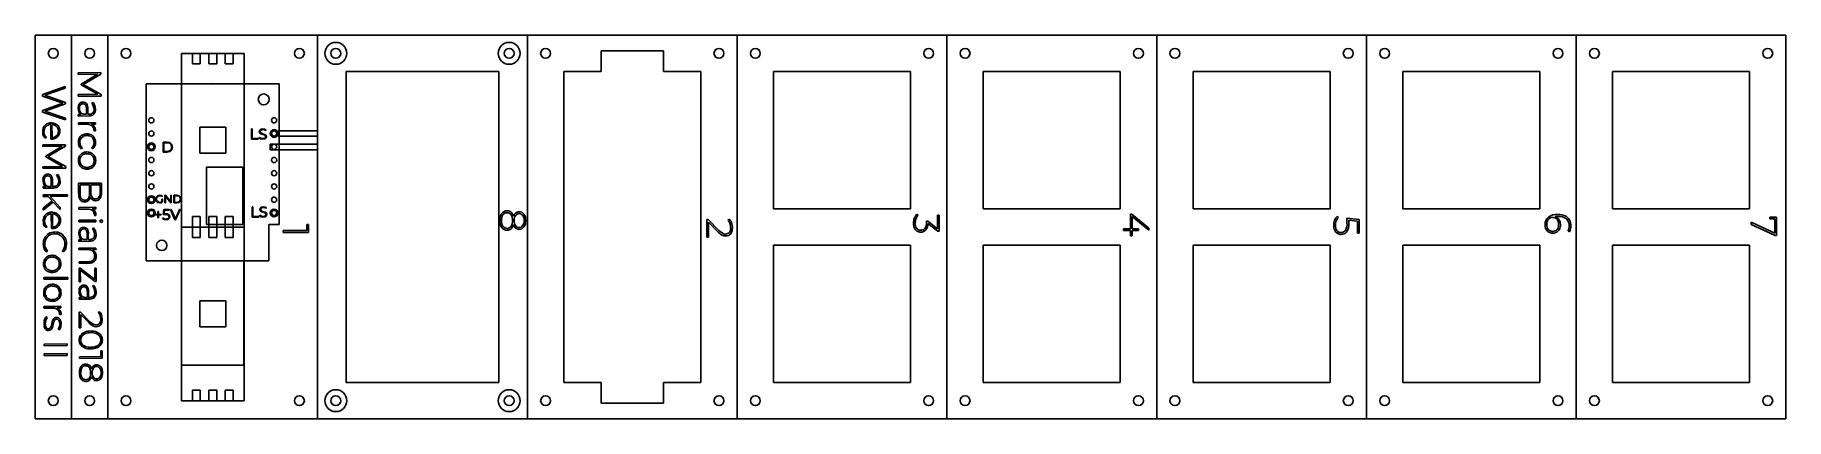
# Model space of a CAD drawing. Extents: x -5 to 331, y 578 to 652.
import ezdxf

# ---------------------------------------------------------------- set-up
doc = ezdxf.new("R2010")
doc.units = 0
for name, color, linetype in [('BACK_BORDER', 7, 'CONTINUOUS'), ('BORDER', 7, 'CONTINUOUS'), ('ENGRAVE-SCREWS', 1, 'CONTINUOUS'), ('GRID_LED', 3, 'CONTINUOUS'), ('GRID_LED_BOTTOM', 3, 'CONTINUOUS'), ('GRID_LED_TOP', 3, 'CONTINUOUS'), ('LDR_SIDE', 1, 'CONTINUOUS'), ('LED_STRIP12MM', 4, 'CONTINUOUS'), ('SCREWS-HOLE_BORDER', 3, 'CONTINUOUS'), ('TEXT', 6, 'CONTINUOUS'), ('WEMOS3', 25, 'CONTINUOUS')]:
    doc.layers.add(name, color=color, linetype=linetype)

msp = doc.modelspace()

# ---------------------------------------------------------------- linework, layer by layer
at = {"layer": 'BACK_BORDER'}
msp.add_line((1.63, 652.05), (1.63, 578.39), dxfattribs=at)
at = {"layer": 'BORDER'}
for p, q in [((-5.37, 652.05), (-5.37, 578.39)), ((8.63, 652.05), (-5.37, 652.05)), ((8.63, 578.39), (8.63, 652.05)), ((8.63, 652.05), (8.63, 578.39)), ((48.96, 652.05), (8.63, 652.05)), ((48.96, 652.05), (48.96, 578.39)), ((89.29, 652.05), (48.96, 652.05)), ((48.96, 578.39), (48.96, 652.05)), ((89.29, 578.39), (89.29, 652.05)), ((89.29, 652.05), (89.29, 578.39)), ((129.62, 652.05), (89.29, 652.05)), ((129.62, 578.39), (129.62, 652.05)), ((129.62, 652.05), (129.62, 578.39)), ((169.95, 652.05), (129.62, 652.05)), ((169.95, 578.39), (169.95, 652.05)), ((169.95, 652.05), (169.95, 578.39)), ((210.28, 652.05), (169.95, 652.05)), ((210.28, 578.39), (210.28, 652.05)), ((210.28, 652.05), (210.28, 578.39)), ((250.61, 652.05), (210.28, 652.05)), ((250.61, 578.39), (250.61, 652.05)), ((250.61, 652.05), (250.61, 578.39)), ((290.94, 652.05), (250.61, 652.05)), ((290.94, 578.39), (290.94, 652.05)), ((290.94, 652.05), (290.94, 578.39)), ((331.27, 652.05), (290.94, 652.05)), ((331.27, 578.39), (331.27, 652.05)), ((-5.37, 578.39), (8.63, 578.39)), ((8.63, 578.39), (48.96, 578.39)), ((48.96, 578.39), (89.29, 578.39)), ((89.29, 578.39), (129.62, 578.39)), ((129.62, 578.39), (169.95, 578.39)), ((169.95, 578.39), (210.28, 578.39)), ((210.28, 578.39), (250.61, 578.39)), ((250.61, 578.39), (290.94, 578.39)), ((290.94, 578.39), (331.27, 578.39))]:
    msp.add_line(p, q, dxfattribs=at)
at = {"layer": 'ENGRAVE-SCREWS'}
for centre in [(52.46, 648.55), (85.79, 648.55), (52.46, 581.89), (85.79, 581.89)]:
    msp.add_circle(centre, 2.1, dxfattribs=at)
at = {"layer": 'GRID_LED'}
for p, q in [((162.95, 645.05), (136.62, 645.05)), ((136.62, 645.05), (136.62, 618.72)), ((162.95, 618.72), (162.95, 645.05)), ((176.95, 645.05), (176.95, 618.72)), ((203.28, 645.05), (176.95, 645.05)), ((203.28, 618.72), (203.28, 645.05)), ((243.61, 645.05), (217.28, 645.05)), ((217.28, 645.05), (217.28, 618.72)), ((243.61, 618.72), (243.61, 645.05)), ((283.94, 645.05), (257.61, 645.05)), ((257.61, 645.05), (257.61, 618.72)), ((283.94, 618.72), (283.94, 645.05)), ((297.94, 645.05), (297.94, 618.72)), ((324.27, 645.05), (297.94, 645.05)), ((324.27, 618.72), (324.27, 645.05)), ((136.62, 618.72), (162.95, 618.72)), ((176.95, 618.72), (203.28, 618.72)), ((217.28, 618.72), (243.61, 618.72)), ((257.61, 618.72), (283.94, 618.72)), ((297.94, 618.72), (324.27, 618.72)), ((162.95, 611.72), (136.62, 611.72)), ((136.62, 611.72), (136.62, 585.39)), ((162.95, 585.39), (162.95, 611.72)), ((176.95, 611.72), (176.95, 585.39)), ((203.28, 611.72), (176.95, 611.72)), ((203.28, 585.39), (203.28, 611.72)), ((243.61, 611.72), (217.28, 611.72)), ((217.28, 611.72), (217.28, 585.39)), ((243.61, 585.39), (243.61, 611.72)), ((283.94, 611.72), (257.61, 611.72)), ((257.61, 611.72), (257.61, 585.39)), ((283.94, 585.39), (283.94, 611.72)), ((297.94, 611.72), (297.94, 585.39)), ((324.27, 611.72), (297.94, 611.72)), ((324.27, 585.39), (324.27, 611.72)), ((136.62, 585.39), (162.95, 585.39)), ((176.95, 585.39), (203.28, 585.39)), ((217.28, 585.39), (243.61, 585.39)), ((257.61, 585.39), (283.94, 585.39)), ((297.94, 585.39), (324.27, 585.39))]:
    msp.add_line(p, q, dxfattribs=at)
at = {"layer": 'GRID_LED_BOTTOM'}
for p, q in [((103.47, 649.05), (103.47, 645.05)), ((103.47, 649.05), (115.47, 649.05)), ((115.47, 649.05), (115.47, 645.05)), ((96.29, 585.39), (96.29, 645.05)), ((96.29, 645.05), (103.47, 645.05)), ((115.47, 645.05), (122.62, 645.05)), ((122.62, 645.05), (122.62, 585.39)), ((103.47, 585.39), (96.29, 585.39)), ((103.47, 581.39), (103.47, 585.39)), ((115.47, 581.39), (115.47, 585.39)), ((122.62, 585.39), (115.47, 585.39)), ((103.47, 581.39), (115.47, 581.39))]:
    msp.add_line(p, q, dxfattribs=at)
at = {"layer": 'GRID_LED_TOP'}
for p, q in [((54.46, 645.05), (54.46, 585.39)), ((83.79, 645.05), (54.46, 645.05)), ((83.79, 585.39), (83.79, 645.05)), ((54.46, 585.39), (83.79, 585.39))]:
    msp.add_line(p, q, dxfattribs=at)
at = {"layer": 'LDR_SIDE'}
for p, q in [((41.35, 633.66), (41.35, 632.65)), ((48.96, 633.66), (41.35, 633.66)), ((48.96, 632.65), (48.96, 633.66)), ((39.85, 631.12), (39.85, 630.05)), ((48.96, 631.12), (39.85, 631.12)), ((39.85, 630.05), (48.96, 630.05)), ((41.35, 632.65), (48.96, 632.65)), ((48.96, 630.05), (48.96, 631.12))]:
    msp.add_line(p, q, dxfattribs=at)
at = {"layer": 'LED_STRIP12MM'}
for p, q in [((22.81, 648.55), (22.81, 581.89)), ((34.81, 648.55), (22.81, 648.55)), ((34.81, 648.55), (22.81, 648.55)), ((24.91, 648.55), (24.91, 646.55)), ((24.91, 646.55), (26.41, 646.55)), ((26.41, 646.55), (26.41, 648.55)), ((28.07, 646.55), (28.07, 648.55)), ((29.57, 646.55), (28.07, 646.55)), ((29.57, 648.55), (29.57, 646.55)), ((31.22, 646.55), (31.22, 648.55)), ((32.72, 646.55), (31.22, 646.55)), ((32.72, 648.55), (32.72, 646.55)), ((34.81, 581.89), (34.81, 648.55)), ((31.3, 634.39), (26.3, 634.39)), ((26.3, 634.39), (26.3, 629.39)), ((31.3, 629.39), (31.3, 634.39)), ((26.3, 629.39), (31.3, 629.39)), ((24.91, 617.22), (26.41, 617.22)), ((24.91, 613.22), (24.91, 617.22)), ((26.41, 617.22), (26.41, 613.22)), ((28.07, 617.22), (28.07, 613.22)), ((29.57, 617.22), (28.07, 617.22)), ((29.57, 613.22), (29.57, 617.22)), ((31.22, 617.22), (31.22, 613.22)), ((32.72, 617.22), (31.22, 617.22)), ((32.72, 613.22), (32.72, 617.22)), ((22.81, 615.22), (34.82, 615.22)), ((26.41, 613.22), (24.91, 613.22)), ((28.07, 613.22), (29.57, 613.22)), ((31.22, 613.22), (32.72, 613.22)), ((31.3, 601.06), (26.3, 601.06)), ((26.3, 601.06), (26.3, 596.06)), ((31.3, 596.06), (31.3, 601.06)), ((26.3, 596.06), (31.3, 596.06)), ((24.91, 583.89), (26.41, 583.89)), ((24.91, 581.89), (24.91, 583.89)), ((26.41, 583.89), (26.41, 581.89)), ((28.07, 583.89), (28.07, 581.89)), ((29.57, 583.89), (28.07, 583.89)), ((29.57, 581.89), (29.57, 583.89)), ((31.22, 583.89), (31.22, 581.89)), ((32.72, 583.89), (31.22, 583.89)), ((32.72, 581.89), (32.72, 583.89)), ((22.81, 581.89), (34.81, 581.89)), ((22.81, 581.89), (34.81, 581.89))]:
    msp.add_line(p, q, dxfattribs=at)
at = {"layer": 'SCREWS-HOLE_BORDER'}
for centre in [(-1.87, 648.55), (5.13, 648.55), (12.13, 648.55), (45.46, 648.55), (52.46, 648.55), (85.79, 648.55), (92.79, 648.55), (126.12, 648.55), (133.12, 648.55), (166.45, 648.55), (173.45, 648.55), (206.78, 648.55), (213.78, 648.55), (247.11, 648.55), (254.11, 648.55), (287.44, 648.55), (294.44, 648.55), (327.77, 648.55), (-1.87, 581.89), (5.13, 581.89), (12.13, 581.89), (45.46, 581.89), (52.46, 581.89), (85.79, 581.89), (92.79, 581.89), (126.12, 581.89), (133.12, 581.89), (166.45, 581.89), (173.45, 581.89), (206.78, 581.89), (213.78, 581.89), (247.11, 581.89), (254.11, 581.89), (287.44, 581.89), (294.44, 581.89), (327.77, 581.89)]:
    msp.add_circle(centre, 0.95, dxfattribs=at)
at = {"layer": 'TEXT'}
for p, q in [((2.91, 644.81), (7.3, 644.84)), ((2.91, 644.52), (2.91, 644.81)), ((6.65, 644.53), (2.91, 644.52)), ((3.49, 642.65), (6.65, 644.53)), ((7.3, 644.57), (3.9, 642.57)), ((7.3, 644.84), (7.3, 644.57)), ((-3.95, 640.68), (0.43, 642.2)), ((-3.94, 640.33), (-3.95, 640.68)), ((0, 639), (-3.94, 640.33)), ((0.44, 641.88), (-3.51, 640.5)), ((-3.51, 640.5), (0.46, 639.14)), ((0.43, 642.2), (0.44, 641.88)), ((2.93, 640.64), (6.7, 640.69)), ((2.93, 640.34), (2.93, 640.64)), ((7.32, 640.36), (2.93, 640.34)), ((3.49, 642.51), (3.49, 642.65)), ((6.7, 640.69), (3.49, 642.51)), ((3.9, 642.57), (7.32, 640.63)), ((7.32, 640.63), (7.32, 640.36)), ((-3.93, 637.59), (0, 639)), ((-3.92, 637.27), (-3.93, 637.59)), ((0.48, 635.81), (-3.92, 637.27)), ((0.46, 638.84), (-3.49, 637.43)), ((-3.49, 637.43), (0.48, 636.1)), ((0.46, 639.14), (0.46, 638.84)), ((3.05, 637.28), (2.94, 638.01)), ((2.95, 636.52), (2.95, 636.82)), ((2.95, 636.82), (3.52, 636.82)), ((5.01, 636.53), (2.95, 636.52)), ((3.9, 636.85), (4.52, 636.85)), ((4.52, 636.85), (4.52, 637.96)), ((4.76, 637.97), (4.76, 636.85)), ((4.76, 636.85), (5.04, 636.86)), ((5.54, 638.97), (5.78, 639.11)), ((5.84, 638.46), (5.54, 638.97)), ((5.78, 639.11), (6.11, 638.54)), ((5.98, 637.84), (5.84, 638.46)), ((6.11, 638.54), (6.25, 637.81)), ((-3.65, 633.5), (-3.54, 632.9)), ((-2.34, 632.07), (-2.36, 634.92)), ((-2.12, 634.89), (-2.1, 632.37)), ((0.48, 636.1), (0.48, 635.81)), ((2.96, 635.22), (6.24, 635.23)), ((2.96, 634.92), (2.96, 635.22)), ((4.67, 634.93), (2.96, 634.92)), ((6.24, 634.94), (5.51, 634.93)), ((5.95, 633.69), (5.97, 633.77)), ((6.27, 633.69), (5.95, 633.69)), ((6.24, 635.23), (6.24, 634.94)), ((-3.88, 630.98), (0.51, 631.01)), ((-3.88, 630.68), (-3.88, 630.98)), ((-0.14, 630.71), (-3.88, 630.68)), ((-3.18, 632.45), (-3.4, 632.28)), ((-3.29, 628.84), (-0.14, 630.71)), ((0.52, 630.74), (-2.89, 628.73)), ((-2.23, 632.07), (-2.34, 632.07)), ((0.51, 631.01), (0.52, 630.74)), ((3.22, 631.45), (3.36, 630.86)), ((3.86, 632.62), (3.38, 632.13)), ((3.71, 630.42), (3.55, 630.21)), ((5.66, 630.22), (5.5, 630.43)), ((5.88, 630.87), (5.98, 631.47)), ((-3.85, 626.8), (-0.08, 626.86)), ((-3.85, 626.5), (-3.85, 626.8)), ((0.54, 626.54), (-3.85, 626.5)), ((-3.29, 628.68), (-3.29, 628.84)), ((-0.08, 626.86), (-3.29, 628.68)), ((-2.89, 628.73), (0.54, 626.81)), ((0.54, 626.81), (0.54, 626.54)), ((-3.72, 623.44), (-3.83, 624.17)), ((-3.82, 622.68), (-3.82, 622.98)), ((-3.82, 622.98), (-3.25, 622.98)), ((-2.87, 623.01), (-2.25, 623.02)), ((-2.25, 623.02), (-2.26, 624.13)), ((-2.01, 624.13), (-2.01, 623.02)), ((-2.01, 623.02), (-1.73, 623.02)), ((-1.23, 625.14), (-0.99, 625.28)), ((-0.93, 624.63), (-1.23, 625.14)), ((-0.99, 625.28), (-0.66, 624.71)), ((-0.79, 624.01), (-0.93, 624.63)), ((-0.66, 624.71), (-0.52, 623.98)), ((3.01, 623.62), (7.4, 623.64)), ((3.02, 621.66), (3.01, 623.62)), ((5.1, 623.3), (3.29, 623.29)), ((3.29, 623.29), (3.29, 621.67)), ((5.11, 621.67), (5.1, 623.3)), ((7.14, 623.31), (5.37, 623.3)), ((5.37, 623.3), (5.38, 621.81)), ((7.14, 621.82), (7.14, 623.31)), ((7.4, 623.64), (7.41, 621.79)), ((-1.76, 622.7), (-3.82, 622.68)), ((-3.81, 621.38), (0.85, 621.41)), ((-3.81, 621.08), (-3.81, 621.38)), ((-2.83, 621.09), (-3.81, 621.08)), ((-3.79, 618.81), (-2.07, 620.23)), ((-1.85, 619.99), (-3.79, 618.43)), ((-2.07, 620.23), (-2.83, 621.09)), ((0.85, 621.12), (-2.45, 621.09)), ((-2.45, 621.09), (-0.51, 618.99)), ((-0.51, 618.59), (-1.85, 619.99)), ((0.85, 621.41), (0.85, 621.12)), ((-3.79, 618.43), (-3.79, 618.81)), ((-3.53, 616.34), (-3.42, 615.75)), ((-2.22, 614.91), (-2.24, 617.73)), ((-1.99, 617.73), (-1.98, 615.21)), ((-0.51, 618.99), (-0.51, 618.59)), ((3.04, 618.98), (6.32, 619)), ((3.04, 618.66), (3.04, 618.98)), ((4.75, 618.66), (3.04, 618.66)), ((3.05, 616.51), (6.33, 616.53)), ((3.05, 616.19), (3.05, 616.51)), ((6.33, 616.2), (3.05, 616.19)), ((6.32, 618.7), (5.59, 618.69)), ((6.03, 617.45), (6.05, 617.5)), ((6.35, 617.45), (6.03, 617.45)), ((6.32, 619), (6.32, 618.7)), ((6.33, 616.53), (6.33, 616.2)), ((7.11, 616.37), (7.2, 616.53)), ((7.2, 616.18), (7.11, 616.37)), ((7.2, 616.53), (7.38, 616.62)), ((7.39, 616.1), (7.2, 616.18)), ((7.38, 616.62), (7.55, 616.54)), ((7.55, 616.18), (7.39, 616.1)), ((7.55, 616.54), (7.63, 616.37)), ((7.63, 616.37), (7.55, 616.18)), ((123.8, 613.26), (123.8, 616.63)), ((123.8, 616.63), (124.04, 616.63)), ((124.04, 616.63), (126.08, 614.55)), ((125.9, 614.31), (124.1, 616.12)), ((124.1, 616.12), (124.1, 613.26)), ((127.83, 616.51), (128.04, 616.75)), ((164.17, 617.67), (164.44, 617.49)), ((166, 616.04), (166, 616.34)), ((166, 616.34), (166.28, 616.34)), ((166.28, 616.34), (168.11, 614.9)), ((168.11, 614.9), (168.11, 617.49)), ((168.11, 617.49), (168.44, 617.49)), ((168.44, 617.49), (168.44, 614.42)), ((205.26, 614.9), (205.26, 617.7)), ((205.26, 617.7), (205.5, 617.7)), ((205.5, 617.7), (208.78, 615.02)), ((208.78, 614.63), (205.56, 617.25)), ((205.56, 617.25), (205.56, 614.9)), ((244.97, 617.23), (245.24, 617.05)), ((246.87, 615.94), (246.87, 616.93)), ((246.87, 616.93), (249.24, 616.66)), ((248.91, 616.36), (247.2, 616.54)), ((247.2, 616.54), (247.2, 615.85)), ((248.91, 614.07), (248.91, 616.36)), ((249.24, 616.66), (249.24, 614.07)), ((287.47, 617.27), (286.87, 617.21)), ((324.55, 615.73), (324.55, 616.12)), ((324.55, 616.12), (329.1, 614.04)), ((328.17, 616.78), (328.17, 617.14)), ((328.17, 617.14), (329.43, 617.14)), ((329.1, 616.78), (328.17, 616.78)), ((329.1, 614.04), (329.1, 616.78)), ((329.43, 617.14), (329.43, 613.62)), ((-3.06, 615.29), (-3.28, 615.12)), ((-2.11, 614.91), (-2.22, 614.91)), ((3.17, 613.23), (3.06, 613.97)), ((3.07, 612.77), (3.64, 612.78)), ((3.07, 612.47), (3.07, 612.77)), ((4.01, 612.8), (4.64, 612.81)), ((4.64, 612.81), (4.63, 613.92)), ((4.88, 613.92), (4.88, 612.81)), ((4.88, 612.81), (5.15, 612.81)), ((5.66, 614.93), (5.9, 615.09)), ((5.96, 614.41), (5.66, 614.93)), ((5.9, 615.09), (6.23, 614.5)), ((6.1, 613.79), (5.96, 614.41)), ((6.23, 614.5), (6.37, 613.76)), ((42.36, 614.17), (42.36, 614.53)), ((42.36, 614.53), (46.91, 614.53)), ((47.24, 614.17), (42.36, 614.17)), ((46.91, 614.53), (46.91, 615.7)), ((46.91, 615.7), (47.24, 615.7)), ((47.24, 615.7), (47.24, 614.17)), ((124.1, 613.26), (123.8, 613.26)), ((126.08, 614.55), (126.78, 614.01)), ((168.2, 614.42), (166.31, 615.89)), ((168.44, 614.42), (168.2, 614.42)), ((203.9, 614.54), (203.9, 614.9)), ((203.9, 614.9), (205.26, 614.9)), ((205.26, 614.54), (203.9, 614.54)), ((205.26, 613.52), (205.26, 614.54)), ((205.56, 613.52), (205.26, 613.52)), ((205.56, 614.9), (206.76, 614.9)), ((206.76, 614.54), (205.56, 614.54)), ((205.56, 614.54), (205.56, 613.52)), ((206.76, 614.9), (206.76, 614.54)), ((208.78, 615.02), (208.78, 614.63)), ((249.24, 614.07), (248.91, 614.07)), ((289.67, 614.32), (289.37, 614.47)), ((329.19, 613.62), (324.55, 615.73)), ((329.43, 613.62), (329.19, 613.62)), ((-2.95, 610.6), (-3.16, 610.41)), ((0.09, 610.43), (-0.13, 610.62)), ((0.68, 611.98), (0.55, 611.11)), ((5.13, 612.48), (3.07, 612.47)), ((3.07, 611.17), (6.35, 611.19)), ((3.08, 610.88), (3.07, 611.17)), ((4.81, 610.88), (3.08, 610.88)), ((6.36, 610.89), (5.65, 610.89)), ((6.35, 611.19), (6.36, 610.89)), ((3.09, 608.54), (4.96, 608.55)), ((3.09, 608.25), (3.09, 608.54)), ((4.99, 608.26), (3.09, 608.25)), ((3.09, 607.32), (3.28, 607.33)), ((3.11, 604.72), (3.09, 607.32)), ((3.28, 607.33), (6.11, 605.17)), ((6.17, 604.76), (3.34, 606.92)), ((3.34, 606.92), (3.35, 604.72)), ((6.11, 605.17), (6.1, 607.31)), ((6.1, 607.31), (6.37, 607.31)), ((6.37, 607.31), (6.39, 604.76)), ((-3.7, 605.5), (0.97, 605.53)), ((-3.69, 605.2), (-3.7, 605.5)), ((0.97, 605.23), (-3.69, 605.2)), ((0.97, 605.53), (0.97, 605.23)), ((3.35, 604.72), (3.11, 604.72)), ((4.69, 601.72), (4.69, 602.83)), ((4.93, 602.86), (4.94, 601.72)), ((5.71, 603.84), (5.96, 604)), ((5.96, 604), (6.28, 603.41)), ((6.15, 602.7), (6.01, 603.33)), ((6.39, 604.76), (6.17, 604.76)), ((6.28, 603.41), (6.42, 602.68)), ((-3.66, 599.97), (-0.38, 599.99)), ((-3.66, 599.64), (-3.66, 599.97)), ((-1.95, 599.65), (-3.66, 599.64)), ((-0.38, 599.69), (-1.11, 599.69)), ((-0.38, 599.99), (-0.38, 599.69)), ((3.12, 601.71), (3.69, 601.72)), ((3.12, 601.39), (3.12, 601.71)), ((5.18, 601.4), (3.12, 601.39)), ((4.07, 601.72), (4.69, 601.72)), ((4.94, 601.72), (5.21, 601.72)), ((-3.56, 597.39), (-3.26, 597.96)), ((-3.29, 597.29), (-3.39, 596.63)), ((-3.02, 597.83), (-3.29, 597.29)), ((-3.26, 597.96), (-3.02, 597.83)), ((-2.44, 595.8), (-2.27, 596.13)), ((-2.27, 596.13), (-2.14, 596.64)), ((-2.03, 595.91), (-2.27, 595.53)), ((-2.14, 596.64), (-2.01, 597.27)), ((-1.87, 596.54), (-2.03, 595.91)), ((-1.77, 597.08), (-1.87, 596.54)), ((-1.58, 597.41), (-1.77, 597.08)), ((-0.89, 595.62), (-0.68, 596.08)), ((-0.68, 596.08), (-0.6, 596.63)), ((-0.66, 598.42), (-0.64, 598.5)), ((-0.34, 598.42), (-0.66, 598.42)), ((-0.43, 596), (-0.64, 595.49)), ((-0.33, 596.63), (-0.43, 596)), ((3.15, 595.86), (3.13, 598.89)), ((3.13, 598.89), (3.35, 598.89)), ((3.42, 595.86), (3.15, 595.86)), ((3.35, 598.89), (5.2, 597.03)), ((5.04, 596.82), (3.41, 598.43)), ((3.41, 598.43), (3.42, 595.86)), ((5.2, 597.03), (5.83, 596.55)), ((5.83, 596.55), (6.37, 596.42)), ((6.77, 598.8), (6.96, 599.02)), ((7.26, 597.53), (7.15, 598.26)), ((7.42, 598.4), (7.56, 597.51)), ((-3.61, 592.76), (0.79, 592.79)), ((-3.6, 592.43), (-3.61, 592.76)), ((-0.64, 595.49), (-0.89, 595.62)), ((0.79, 592.79), (0.79, 592.46)), ((0.79, 592.46), (-3.6, 592.43)), ((-3.59, 590.89), (0.8, 590.92)), ((-3.59, 590.56), (-3.59, 590.89)), ((0.8, 590.59), (-3.59, 590.56)), ((0.8, 590.92), (0.8, 590.59)), ((3.18, 590.33), (7.27, 590.35)), ((3.18, 590), (3.18, 590.33)), ((7.57, 590.02), (3.18, 590)), ((7.27, 590.35), (7.26, 591.43)), ((7.26, 591.43), (7.56, 591.43)), ((7.56, 591.43), (7.57, 590.02))]:
    msp.add_line(p, q, dxfattribs=at)
for centre, radius, start, end in [((4.36, 638.12), 1.43, 147.9661, 184.5196), ((4.14, 637.91), 1.25, 210.2002, 240.358), ((3.81, 638.39), 0.822, 88.7255, 143.1148), ((4.17, 638.05), 1.01, 144.2524, 185.0214), ((4.27, 637.91), 1.11, 177.4307, 214.4121), ((3.85, 638.25), 0.63, 88.7141, 142.5365), ((4.26, 637.87), 1.08, 212.9154, 250.3233), ((3.83, 638.28), 0.924, 42.9071, 90.1522), ((3.85, 638.2), 0.679, 43.1564, 89.4768), ((3.35, 638.06), 1.17, 355.3093, 31.2382), ((3.29, 638.09), 1.48, 355.3097, 34.0901), ((5.1, 637.72), 1.19, 265.5147, 313.9236), ((5.09, 637.82), 0.969, 266.7271, 312.0182), ((4.99, 637.75), 0.994, 319.0105, 4.6778), ((4.95, 637.72), 1.3, 318.6573, 4.0516), ((-2.01, 633.63), 1.89, 156.1627, 184.0431), ((-2.52, 633.38), 1.38, 175.0718, 203.9243), ((-2.2, 633.47), 1.79, 121.7954, 149.0202), ((-2.15, 633.54), 1.5, 153.4684, 181.358), ((-2.47, 633.37), 1.17, 203.439, 232.1873), ((-2.46, 633.7), 1.15, 120.0543, 154.0344), ((-2.26, 633.35), 1.87, 90.6053, 118.2828), ((-2.23, 633.39), 1.53, 94.7417, 121.5632), ((-2.26, 633.43), 1.79, 61.8931, 90.8499), ((-2.14, 633.59), 1.31, 59.1, 89.1951), ((-2, 633.73), 1.11, 29.3983, 61.4172), ((-2.5, 633.97), 1.76, 306.764, 327.523), ((-2.18, 633.55), 1.65, 34.0039, 62.2643), ((-2.12, 633.65), 1.26, 0.2048, 29.8525), ((-2.05, 633.62), 1.19, 330.0536, 1.5203), ((-2.25, 633.64), 1.66, 0.6178, 30.0606), ((-2.25, 633.65), 1.66, 330.7549, 0.1978), ((4.67, 631.37), 1.79, 121.6667, 148.8915), ((4.61, 631.24), 1.87, 90.4766, 118.1541), ((4.62, 631.32), 1.79, 61.7645, 90.7213), ((4.74, 633.59), 1.34, 49.444, 93.2649), ((4.69, 631.52), 1.58, 29.7488, 60.8095), ((5.08, 633.81), 1.2, 33.5318, 69.0445), ((4.87, 633.8), 1.1, 358.5449, 47.5152), ((4.5, 633.67), 1.77, 0.6464, 27.0527), ((-2.56, 633.29), 1.31, 200.764, 230.0356), ((-2.18, 633.57), 1.5, 268.0609, 301.6952), ((-2.24, 634.02), 1.66, 274.8717, 298.4643), ((-1.93, 633.47), 1.29, 294.5453, 330.8177), ((4.7, 631.56), 1.73, 154.9962, 183.6539), ((4.57, 631.32), 1.6, 175.3655, 202.0467), ((4.19, 631.25), 1.22, 205.6716, 238.5269), ((4.69, 631.46), 1.47, 153.0671, 180.4997), ((4.35, 631.31), 1.09, 204.4907, 234.2553), ((4.63, 627.75), 1.87, 90.4766, 118.1541), ((4.58, 631.17), 1.61, 89.3769, 116.239), ((4.63, 631.17), 1.61, 64.3193, 91.1813), ((4.63, 627.83), 1.79, 61.7645, 90.7213), ((4.62, 631.42), 1.4, 31.0049, 59.5533), ((4.84, 631.39), 1.16, 304.7145, 333.4719), ((5.14, 631.15), 1.07, 299.5899, 337.3279), ((4.51, 631.46), 1.47, 0.0585, 27.4912), ((4.52, 631.45), 1.76, 0.482, 29.0168), ((4.67, 631.43), 1.61, 334.3193, 1.1813), ((4.66, 628.08), 1.67, 154.463, 184.1872), ((4.72, 627.86), 1.73, 176.9043, 205.562), ((4.68, 627.87), 1.79, 121.6667, 148.8915), ((4.89, 628.27), 2.08, 213.6001, 236.9581), ((4.34, 628.02), 1.11, 146.1462, 183.1276), ((4.46, 627.94), 1.22, 179.2072, 212.6356), ((4.49, 628.06), 1.21, 118.6779, 151.8804), ((4.42, 627.85), 1.15, 209.9256, 243.9058), ((4.57, 628.19), 1.85, 244.0658, 271.8143), ((4.58, 627.86), 1.43, 88.5815, 117.966), ((4.63, 628.06), 1.43, 240.4361, 269.9852), ((4.65, 627.68), 1.61, 64.3193, 91.1813), ((4.59, 628.26), 1.63, 271.3899, 298.2372), ((4.68, 628.11), 1.78, 268.1718, 297.0647), ((4.44, 627.72), 1.67, 33.3803, 57.1779), ((4.54, 628.17), 1.58, 301.3481, 325.937), ((4.71, 628.03), 1.58, 29.7488, 60.8095), ((4.55, 628.05), 1.79, 301.6667, 328.8915), ((4.68, 628), 1.32, 358.4734, 29.0763), ((4.53, 627.96), 1.47, 333.0671, 0.4997), ((4.62, 627.98), 1.68, 359.8038, 29.695), ((4.54, 627.97), 1.76, 331.5414, 0.0762), ((-2.41, 624.29), 1.43, 148.0948, 184.6483), ((-2.64, 624.07), 1.25, 210.3289, 240.4867), ((-2.96, 624.55), 0.822, 88.8541, 143.2434), ((-2.61, 624.21), 1.01, 144.381, 185.1501), ((-2.5, 624.07), 1.11, 177.5593, 214.5407), ((-2.93, 624.42), 0.63, 88.8428, 142.6652), ((-2.51, 624.03), 1.08, 213.044, 250.4519), ((-2.94, 624.45), 0.924, 43.0358, 90.2808), ((-2.92, 624.37), 0.679, 43.2851, 89.6055), ((-3.43, 624.22), 1.17, 355.4379, 31.3669), ((-3.48, 624.25), 1.48, 355.4384, 34.2187), ((-1.67, 623.89), 1.19, 265.6434, 314.0523), ((-1.68, 623.99), 0.969, 266.8557, 312.1468), ((-1.78, 623.92), 0.994, 319.1392, 4.8065), ((-1.82, 623.89), 1.3, 318.786, 4.1803), ((4.95, 621.5), 1.93, 175.0693, 212.9614), ((4.92, 621.52), 1.63, 174.9517, 210.6641), ((4.12, 621.02), 0.981, 216.0543, 272.8619), ((4.14, 621.12), 0.757, 214.85, 274.4263), ((4.23, 621.15), 1.11, 267.0602, 309.1358), ((4.25, 621.17), 0.805, 266.2471, 323.8615), ((3.26, 621.57), 1.86, 332.1398, 3.3608), ((4.11, 621.13), 1.17, 314.013, 353.4151), ((6.29, 621.35), 1.07, 199.3256, 234.0013), ((6.99, 621.74), 1.61, 177.2974, 210.5149), ((6.24, 621.38), 0.788, 216.1597, 273.1165), ((6.27, 621.26), 0.989, 231.5615, 272.1268), ((6.3, 621.37), 0.773, 268.7717, 324.9167), ((6.35, 621.2), 0.933, 267.6853, 326.0031), ((5.53, 621.73), 1.61, 330.0434, 3.2609), ((5.67, 621.66), 1.74, 325.9987, 4.5228), ((-1.83, 616.46), 1.95, 156.6358, 183.5701), ((-2.23, 616.23), 1.54, 175.8, 202.5079), ((-2.08, 616.31), 1.79, 121.7954, 149.0202), ((-2.03, 616.38), 1.5, 153.4684, 181.358), ((-2.34, 616.54), 1.15, 120.0543, 154.0344), ((-2.14, 616.19), 1.87, 90.6053, 118.2828), ((-2.25, 616.51), 1.22, 89.3358, 122.7642), ((-2.13, 616.27), 1.79, 61.8931, 90.8499), ((-2.01, 616.43), 1.31, 59.1, 89.1951), ((-1.87, 616.57), 1.11, 29.3983, 61.4172), ((-2.06, 616.39), 1.65, 34.0039, 62.2643), ((-2, 616.49), 1.26, 0.2048, 29.8525), ((-1.93, 616.46), 1.19, 330.0536, 1.5203), ((-2.12, 616.48), 1.66, 0.6178, 30.0606), ((-2.12, 616.49), 1.66, 330.7549, 0.1978), ((4.86, 617.34), 1.33, 50.9119, 94.752), ((5.1, 617.54), 1.25, 32.2845, 67.0711), ((4.89, 617.53), 1.16, 358.604, 46.1731), ((4.78, 617.46), 1.57, 359.8663, 28.7644), ((86.08, 616.63), 2.07, 145.2692, 184.868), ((86.08, 616.28), 2.07, 175.132, 214.7308), ((86.28, 616.57), 1.97, 149.3732, 183.2841), ((86.18, 616.35), 1.86, 176.5594, 211.5131), ((85.35, 617.15), 1.18, 88.8495, 145.6611), ((85.36, 617.01), 0.956, 89.3105, 143.8196), ((85.41, 617.15), 1.18, 50.3424, 91.4706), ((85.39, 617.01), 0.956, 36.1804, 90.6895), ((85.1, 616.93), 1.55, 12.9764, 46.9869), ((84.47, 616.57), 1.97, 356.7159, 30.6268), ((84.57, 616.35), 1.86, 328.4869, 3.4406), ((87.75, 616.97), 1.18, 127.5701, 165.0498), ((88.2, 616.57), 1.47, 144.4008, 184.1819), ((88.32, 616.39), 1.59, 177.3409, 214.0763), ((87.67, 616.98), 0.806, 88.5602, 146.5454), ((87.68, 617.15), 0.992, 89.1737, 130.7925), ((87.74, 617.06), 1.09, 35.7752, 92.5828), ((87.72, 616.93), 0.859, 35.3625, 91.5074), ((87.07, 616.39), 1.59, 325.9237, 2.6591), ((86.91, 616.53), 1.75, 357.5421, 30.5304), ((87.03, 616.6), 1.94, 355.7563, 34.2804), ((87.12, 616.32), 1.85, 324.8609, 4.3866), ((126.7, 615.27), 1.68, 22.3538, 47.6303), ((126.74, 615.26), 1.98, 23.9085, 49.03), ((125.27, 615.05), 3.44, 0.2117, 17.0196), ((166.18, 616.06), 2.65, 160.4521, 182.3166), ((165.28, 616.4), 1.68, 131.3697, 161.2502), ((166.04, 615.98), 2.2, 156.6048, 180.7753), ((165.57, 616.27), 1.66, 133.0898, 159.53), ((246.98, 615.62), 2.65, 160.4521, 182.3166), ((246.08, 615.97), 1.68, 131.3697, 161.2502), ((246.8, 615.55), 2.16, 156.3978, 180.2234), ((246.37, 615.84), 1.66, 133.0898, 159.53), ((286.75, 615.75), 1.79, 130.1294, 183.4734), ((286.73, 615.77), 1.47, 153.5136, 183.8665), ((286.42, 615.98), 1.1, 121.8253, 155.8028), ((287.24, 614.77), 2.87, 86.7065, 124.9319), ((286.36, 616.1), 0.963, 86.8554, 122.6317), ((286.42, 615.91), 1.15, 60.3933, 90.1196), ((286.55, 615.98), 1.27, 32.7627, 75.7296), ((286.41, 615.98), 1.1, 24.1972, 58.1747), ((287.49, 614.39), 3.25, 66.3782, 91.4814), ((286.14, 615.79), 1.42, 356.6798, 26.8568), ((287.58, 614.75), 2.52, 53.8835, 92.5198), ((286, 615.69), 1.9, 359.4879, 31.0223), ((287.75, 615.34), 2.28, 33.8532, 62.6262), ((287.86, 615.52), 1.75, 357.1142, 46.4886), ((287.49, 615.49), 2.42, 358.5541, 27.4352), ((-1.46, 612.04), 2.32, 152.3421, 182.2897), ((-2.53, 616.08), 1.22, 201.6002, 231.9841), ((-1.57, 612.08), 2.2, 120.9223, 151.7717), ((-1.7, 612.01), 1.8, 148.4899, 182.0777), ((-2.35, 616.21), 1.17, 203.439, 232.1873), ((-1.72, 612.19), 1.7, 119.8055, 153.2567), ((-1.57, 612.04), 2.22, 89.746, 120.4224), ((-1.6, 612.14), 1.8, 88.7379, 122.3257), ((-2.07, 616.66), 1.74, 268.8207, 297.4436), ((-2.12, 616.87), 1.66, 274.8717, 298.4643), ((-1.54, 611.97), 2.3, 60.9001, 90.5627), ((-1.5, 612.23), 1.71, 57.6467, 92.1207), ((-2.13, 616.58), 1.42, 304.2584, 330.0286), ((-1.99, 616.44), 1.51, 298.266, 329.8851), ((-1.42, 612.12), 1.76, 28.9934, 61.8222), ((-1.53, 612.08), 2.2, 29.0439, 59.8933), ((-1.66, 612), 2.04, 359.3889, 28.7693), ((-1.64, 612.04), 2.32, 358.5259, 28.4735), ((4.43, 614.09), 1.38, 147.2763, 185.2095), ((4.25, 613.86), 1.25, 210.2002, 240.358), ((3.93, 614.34), 0.822, 88.7255, 143.1148), ((4.28, 614), 1.01, 144.2524, 185.0214), ((4.39, 613.86), 1.11, 177.4307, 214.4121), ((3.96, 614.21), 0.63, 88.7141, 142.5365), ((4.38, 613.82), 1.08, 212.9154, 250.3233), ((3.95, 614.24), 0.924, 42.9071, 90.1522), ((3.97, 614.16), 0.679, 43.1564, 89.4768), ((3.46, 614.02), 1.17, 355.3093, 31.2382), ((3.41, 614.04), 1.48, 355.3097, 34.0901), ((5.22, 613.67), 1.19, 265.5147, 313.9236), ((5.21, 613.78), 0.969, 266.7271, 312.0182), ((5.11, 613.71), 0.994, 319.0105, 4.6778), ((5.07, 613.67), 1.3, 318.6573, 4.0516), ((85.35, 615.77), 1.18, 214.3389, 271.1505), ((85.36, 615.86), 0.909, 212.393, 271.0055), ((85.39, 615.86), 0.909, 268.9945, 327.607), ((85.36, 615.8), 1.2, 270.6495, 311.4256), ((85.21, 615.96), 1.43, 311.5588, 348.478), ((87.74, 615.93), 1.16, 192.6335, 232.3089), ((87.66, 615.9), 0.771, 212.0113, 272.8831), ((87.68, 615.76), 0.992, 229.2075, 270.8263), ((87.73, 615.9), 0.771, 267.1169, 327.9887), ((87.73, 615.85), 1.08, 268.2059, 326.3933), ((127.86, 615.93), 2.54, 219.6442, 242.5007), ((127.43, 615.1), 1.6, 242.5327, 269.3948), ((127.43, 615.34), 1.48, 243.8673, 268.0603), ((127.42, 614.8), 0.935, 267.6541, 319.8449), ((127.46, 614.71), 1.21, 267.8276, 319.4311), ((126.84, 615.02), 1.54, 327.3519, 2.7853), ((126.17, 615.19), 2.2, 357.6785, 19.1754), ((126.8, 615), 1.91, 325.6838, 2.0275), ((165.79, 615.84), 2.25, 177.0548, 201.2699), ((164.79, 615.49), 1.2, 203.1641, 240.4762), ((165.29, 615.85), 1.45, 175.9267, 217.7901), ((164.87, 615.53), 0.932, 217.6549, 272.7948), ((164.88, 615.44), 1.2, 235.4656, 272.014), ((164.97, 615.59), 0.99, 267.2566, 320.6684), ((164.97, 615.51), 1.27, 267.8737, 318.1038), ((164.21, 615.91), 1.8, 327.8515, 4.076), ((164.42, 615.81), 1.89, 322.3831, 2.4321), ((246.12, 615.38), 1.79, 175.5413, 206.3668), ((245.51, 614.96), 1.07, 200.7532, 242.8871), ((246.29, 615.48), 1.66, 177.6023, 215.1768), ((245.72, 615.19), 1.03, 220.4775, 271.5975), ((245.71, 615), 1.2, 235.4656, 272.014), ((245.79, 615.14), 0.977, 267.6967, 325.4334), ((245.79, 615.16), 1.37, 268.2179, 319.7071), ((244.48, 615.71), 2.4, 331.9549, 5.4252), ((244.54, 615.64), 2.67, 329.4794, 4.5313), ((286.75, 615.55), 1.78, 177.0877, 203.8953), ((286.32, 615.37), 1.32, 204.0895, 239.8849), ((286.61, 615.59), 1.34, 176.4294, 219.328), ((286.38, 615.47), 1.09, 222.0016, 271.6012), ((286.45, 615.58), 1.56, 239.8901, 268.8254), ((286.46, 615.43), 1.05, 267.3146, 319.0826), ((286.38, 615.7), 1.68, 271.1409, 298.9961), ((286.48, 615.38), 1.36, 301.7522, 334.6075), ((286.14, 615.62), 1.42, 321.8532, 3.4388), ((285.93, 615.63), 1.97, 335.1988, 1.4225), ((287.78, 615.38), 1.82, 330.1595, 1.768), ((287.81, 615.31), 2.11, 332.1054, 3.4937), ((-1.44, 611.88), 2.33, 178.4238, 200.1531), ((-1.98, 611.72), 1.77, 201.2172, 228.0298), ((-2.02, 608.04), 1.79, 121.7954, 149.0202), ((-1.64, 611.92), 1.86, 179.1031, 225.3153), ((-2.08, 607.92), 1.87, 90.6053, 118.2828), ((-2.15, 608.27), 1.19, 87.686, 123.2666), ((-2.07, 608), 1.79, 61.8931, 90.8499), ((-2.05, 608.12), 1.34, 59.5202, 92.2265), ((-2, 608.2), 1.58, 29.8775, 60.9381), ((-1.46, 611.89), 1.84, 316.3863, 2.8157), ((-1.11, 611.73), 1.77, 312.7858, 339.5984), ((4.89, 609.64), 1.25, 45.9692, 93.8361), ((5.07, 609.68), 1.34, 32.4838, 64.1), ((4.88, 609.7), 1.21, 357.0769, 43.4476), ((5.07, 609.55), 1.03, 317.4236, 5.0834), ((5.06, 609.54), 1.33, 315.8037, 2.2536), ((4.4, 609.54), 1.99, 1.3153, 25.511), ((-2.05, 608.25), 1.67, 154.5916, 184.3158), ((-1.99, 608.04), 1.73, 177.033, 205.6907), ((-1.81, 608.44), 2.08, 213.7288, 237.0868), ((-2.31, 608.18), 1.16, 147.1759, 182.3552), ((-2.31, 608.1), 1.16, 178.4604, 213.6397), ((-2.28, 608.25), 1.15, 116.7812, 150.7613), ((-2.28, 608.03), 1.15, 210.0543, 244.0344), ((-2.08, 608.35), 1.87, 242.5328, 270.2103), ((-2.14, 608), 1.19, 237.549, 273.1296), ((-2.05, 608.15), 1.34, 268.5891, 301.2954), ((-2.08, 608.27), 1.79, 269.9656, 298.9224), ((-2.17, 607.93), 1.58, 34.7499, 59.3388), ((-2.17, 608.35), 1.58, 301.4767, 326.0657), ((-2.16, 608.23), 1.79, 301.7954, 329.0202), ((-2.1, 608.16), 1.39, 359.4066, 28.4005), ((-2.1, 608.11), 1.39, 332.4151, 1.409), ((-2.09, 608.15), 1.68, 359.9325, 29.8237), ((-2.17, 608.14), 1.76, 331.6701, 0.2049), ((5.01, 609.8), 1.24, 267.6228, 310.8763), ((5.1, 609.57), 1.32, 264.8231, 313.5073), ((-2.01, 602.69), 1.67, 154.5916, 184.3158), ((-2.14, 602.65), 1.57, 119.8599, 150.9556), ((-2.32, 602.63), 1.11, 146.2748, 183.2563), ((-2.18, 602.68), 1.21, 118.8065, 152.009), ((-2.04, 602.36), 1.87, 90.6053, 118.2828), ((-2.09, 602.48), 1.43, 88.7101, 118.0947), ((-2.03, 602.45), 1.79, 61.8931, 90.8499), ((-2.02, 602.29), 1.61, 64.448, 91.31), ((-2.23, 602.34), 1.67, 33.509, 57.3066), ((-1.83, 602.77), 1.41, 27.9595, 62.8561), ((-1.99, 602.62), 1.32, 358.602, 29.205), ((-2.14, 602.57), 1.47, 333.1957, 0.6284), ((-2.05, 602.59), 1.68, 359.9325, 29.8237), ((-2.21, 602.61), 1.85, 332.334, 359.541), ((4.48, 603), 1.38, 147.2763, 185.2095), ((4.95, 602.81), 1.84, 177.8265, 200.2241), ((3.98, 603.25), 0.822, 88.7255, 143.1148), ((4.39, 602.93), 1.06, 145.2158, 184.0579), ((4.52, 602.8), 1.19, 177.5573, 213.1379), ((4.02, 603.06), 0.694, 89.3733, 136.8522), ((4.01, 603.15), 0.924, 42.9071, 90.1522), ((4.07, 603.16), 0.589, 39.3455, 93.2878), ((3.52, 602.93), 1.17, 355.3093, 31.2382), ((3.49, 602.97), 1.44, 355.7837, 34.4275), ((4.96, 603.06), 1.08, 14.3823, 46.3131), ((5.16, 602.62), 0.994, 319.0105, 4.6778), ((5.19, 602.59), 1.23, 317.4802, 4.1979), ((-1.89, 602.49), 1.79, 177.5505, 205.1732), ((-2.07, 602.65), 1.71, 212.7769, 240.7032), ((-2.21, 602.56), 1.22, 179.3358, 212.7642), ((-2.24, 602.47), 1.15, 210.0543, 244.0344), ((-2.11, 602.54), 1.59, 240.0504, 272.6926), ((-2.09, 602.7), 1.43, 242.7209, 272.1055), ((-2.03, 602.89), 1.61, 269.5056, 296.3676), ((-1.97, 602.49), 1.53, 267.4882, 301.3998), ((-1.88, 598.18), 1.47, 53.1948, 92.7264), ((-2.13, 602.79), 1.58, 301.4767, 326.0657), ((-1.88, 602.5), 1.51, 298.1969, 329.9542), ((-1.59, 598.53), 1.25, 32.4132, 67.1998), ((-1.8, 598.52), 1.16, 358.7327, 46.3018), ((4.09, 602.58), 0.95, 205.2261, 245.3322), ((4.54, 602.87), 1.25, 215.4605, 247.7781), ((5.28, 602.51), 1.11, 264.8868, 317.5205), ((5.26, 602.69), 0.969, 266.7271, 312.0182), ((-1.3, 596.78), 2.33, 164.8816, 183.703), ((-2.05, 596.51), 1.59, 175.4619, 211.1036), ((-2.06, 596.55), 1.33, 176.5755, 209.2977), ((-2.79, 596.16), 0.502, 211.2325, 273.7885), ((-1.21, 597.03), 0.833, 129.6562, 163.7793), ((-1.24, 597.13), 0.742, 88.9321, 132.3332), ((-1.25, 597.08), 0.468, 87.671, 135.2196), ((-1.22, 597.11), 0.76, 35.2813, 90.4287), ((-1.21, 597.06), 0.488, 30.4271, 91.673), ((-1.72, 596.67), 1.12, 357.7685, 34.3316), ((-1.71, 596.71), 1.38, 356.4941, 37.1006), ((-2.02, 598.42), 1.68, 0.0657, 27.8907), ((6.79, 598.28), 2.29, 219.9233, 242.7799), ((6.41, 597.53), 1.44, 242.8118, 269.6739), ((6.4, 597.26), 0.842, 267.9332, 320.124), ((6.44, 597.18), 1.09, 268.1067, 319.7103), ((5.75, 597.68), 1.51, 22.6329, 47.9094), ((5.79, 597.67), 1.78, 24.1876, 49.3091), ((5.88, 597.46), 1.38, 327.631, 3.0644), ((5.84, 597.44), 1.72, 325.9629, 2.3066), ((-2.78, 596.14), 0.773, 215.7703, 271.9152), ((-2.76, 596.11), 0.449, 269.9173, 316.138), ((-2.74, 596.12), 0.757, 268.9784, 308.707), ((4.71, 593.58), 1.58, 147.9213, 182.1267), ((4.84, 593.52), 1.71, 179.7671, 211.3014), ((4.98, 593.21), 2.01, 114.2706, 143.1237), ((4.78, 593.67), 1.74, 216.6615, 249.5273), ((4.59, 593.54), 1.19, 142.9195, 180.7688), ((4.59, 593.52), 1.19, 179.7894, 217.6387), ((4.74, 593.49), 1.34, 109.5004, 144.7976), ((4.74, 593.58), 1.34, 215.7606, 251.0578), ((5.33, 592.04), 3.23, 89.7594, 111.4085), ((5.27, 592.41), 2.54, 88.2532, 112.6561), ((5.39, 592.04), 3.23, 69.1497, 90.7989), ((5.46, 592.62), 2.33, 66.8674, 92.8159), ((5.93, 593.41), 1.42, 37.4171, 71.6334), ((5.93, 593.66), 1.42, 288.9248, 323.1412), ((5.75, 593.31), 1.92, 36.0916, 65.6653), ((5.94, 593.6), 1.67, 291.6084, 325.2643), ((6.12, 593.59), 1.17, 357.6708, 35.8961), ((6.12, 593.49), 1.17, 324.6621, 2.8874), ((6.17, 593.6), 1.41, 357.7082, 36.5668), ((6.07, 593.51), 1.51, 325.4271, 1.4143), ((5.24, 594.58), 2.76, 247.2778, 272.6707), ((5.35, 595.19), 3.07, 250.0198, 270.1874), ((5.37, 594.92), 2.79, 269.913, 291.5201), ((5.47, 594.59), 2.76, 267.8875, 293.2804), ((4.93, 587.43), 1.77, 144.4932, 186.2022), ((5.02, 587.09), 1.86, 175.4111, 215.01), ((5.2, 587.35), 1.77, 149.6524, 183.5633), ((5.17, 587.16), 1.73, 177.457, 211.1738), ((4.36, 587.87), 1.06, 89.1287, 145.9402), ((4.33, 586.62), 1.03, 215.6958, 273.1297), ((4.34, 587.8), 0.795, 87.115, 146.5733), ((4.34, 586.71), 0.795, 213.9849, 273.4432), ((4.41, 587.86), 1.06, 50.6215, 91.7497), ((4.42, 587.81), 0.795, 33.9849, 93.4432), ((4.43, 586.71), 0.795, 267.115, 326.5733), ((4.41, 586.65), 1.06, 268.8085, 309.9367), ((4.14, 587.66), 1.39, 13.2555, 47.266), ((3.56, 587.34), 1.77, 356.995, 30.9059), ((3.6, 587.15), 1.73, 329.3845, 3.1013), ((4.14, 586.85), 1.39, 313.2923, 347.3027), ((6.6, 587.7), 1.14, 129.7373, 165.8786), ((6.51, 586.78), 1.04, 192.9126, 232.588), ((7.06, 587.34), 1.46, 146.5206, 183.5274), ((7.03, 587.19), 1.43, 177.6201, 214.3555), ((6.45, 587.67), 0.771, 89.2157, 142.4625), ((6.44, 586.75), 0.694, 212.2904, 273.1622), ((6.42, 587.9), 0.876, 87.003, 128.8555), ((6.46, 586.63), 0.893, 229.4866, 271.1054), ((6.51, 587.79), 0.981, 36.0543, 92.8619), ((6.49, 587.67), 0.773, 35.6416, 91.7866), ((6.51, 586.75), 0.694, 267.396, 328.2678), ((6.47, 586.78), 1.04, 270.5496, 324.6078), ((5.91, 587.18), 1.43, 326.2028, 2.9382), ((5.83, 587.33), 1.51, 357.1107, 31.52), ((5.87, 587.38), 1.74, 356.0354, 34.5595), ((5.9, 587.14), 1.71, 325.7252, 4.0805)]:
    msp.add_arc(centre, radius, start, end, dxfattribs=at)
at = {"layer": 'WEMOS3'}
for p, q in [((16, 642.7), (16, 608.7)), ((41.6, 642.7), (16, 642.7)), ((16, 642.7), (16, 608.7)), ((41.6, 642.7), (16, 642.7)), ((41.6, 615.7), (41.6, 642.7)), ((41.6, 615.7), (41.6, 642.7)), ((27.6, 626.7), (34.6, 626.7)), ((27.6, 615.7), (27.6, 626.7)), ((27.6, 626.7), (34.6, 626.7)), ((27.6, 615.7), (27.6, 626.7)), ((34.6, 626.7), (34.6, 615.7)), ((34.6, 626.7), (34.6, 615.7)), ((34.6, 615.7), (27.6, 615.7)), ((34.6, 615.7), (27.6, 615.7)), ((39.6, 615.7), (41.6, 615.7)), ((39.6, 608.7), (39.6, 615.7)), ((39.6, 615.7), (41.6, 615.7)), ((39.6, 608.7), (39.6, 615.7)), ((16, 608.7), (39.6, 608.7)), ((16, 608.7), (39.6, 608.7)), ((22.8, 608.7), (22.8, 588.7)), ((34.8, 608.7), (22.8, 608.7)), ((22.8, 608.7), (22.8, 588.7)), ((34.8, 608.7), (22.8, 608.7)), ((34.8, 588.7), (34.8, 608.7)), ((34.8, 588.7), (34.8, 608.7)), ((22.8, 588.7), (34.8, 588.7)), ((22.8, 588.7), (34.8, 588.7))]:
    msp.add_line(p, q, dxfattribs=at)
at = {"layer": 'WEMOS3', "color": 6}
for p, q in [((36.26, 634.03), (36.4, 634.03)), ((36.26, 632.07), (36.26, 634.03)), ((36.26, 634.03), (36.4, 634.03)), ((36.26, 632.07), (36.26, 634.03)), ((36.4, 634.03), (36.4, 632.2)), ((36.4, 634.03), (36.4, 632.2)), ((37.75, 633.52), (37.83, 633.79)), ((37.75, 633.52), (37.83, 633.79)), ((37.84, 633.24), (37.75, 633.52)), ((37.84, 633.24), (37.75, 633.52)), ((37.83, 633.79), (38.05, 633.98)), ((37.83, 633.79), (38.05, 633.98)), ((38.07, 633.09), (37.84, 633.24)), ((38.07, 633.09), (37.84, 633.24)), ((37.9, 633.52), (37.97, 633.32)), ((37.9, 633.52), (37.97, 633.32)), ((37.97, 633.32), (38.15, 633.2)), ((37.97, 633.32), (38.15, 633.2)), ((38.44, 633.92), (38.03, 633.81)), ((38.44, 633.92), (38.03, 633.81)), ((38.05, 633.98), (38.44, 634.04)), ((38.05, 633.98), (38.44, 634.04)), ((38.4, 632.98), (38.07, 633.09)), ((38.4, 632.98), (38.07, 633.09)), ((38.15, 633.2), (38.46, 633.1)), ((38.15, 633.2), (38.46, 633.1)), ((38.71, 632.89), (38.4, 632.98)), ((38.71, 632.89), (38.4, 632.98)), ((38.44, 634.04), (38.77, 633.99)), ((38.44, 634.04), (38.77, 633.99)), ((38.72, 633.87), (38.44, 633.92)), ((38.72, 633.87), (38.44, 633.92)), ((38.46, 633.1), (38.8, 633)), ((38.46, 633.1), (38.8, 633)), ((38.9, 632.77), (38.71, 632.89)), ((38.9, 632.77), (38.71, 632.89)), ((38.98, 633.75), (38.72, 633.87)), ((38.98, 633.75), (38.72, 633.87)), ((38.77, 633.99), (39.03, 633.87)), ((38.77, 633.99), (39.03, 633.87)), ((38.8, 633), (39.03, 632.85)), ((38.8, 633), (39.03, 632.85)), ((39.03, 633.87), (38.98, 633.75)), ((39.03, 633.87), (38.98, 633.75)), ((19.27, 631.53), (20.04, 631.53)), ((19.27, 629.58), (19.27, 631.53)), ((19.27, 631.53), (20.04, 631.53)), ((19.27, 629.58), (19.27, 631.53)), ((20.04, 629.58), (19.27, 629.58)), ((20.04, 629.58), (19.27, 629.58)), ((20.03, 631.4), (19.41, 631.4)), ((19.41, 631.4), (19.41, 629.7)), ((20.03, 631.4), (19.41, 631.4)), ((19.41, 631.4), (19.41, 629.7)), ((19.41, 629.7), (20.03, 629.7)), ((19.41, 629.7), (20.03, 629.7)), ((20.51, 631.3), (20.03, 631.4)), ((20.51, 631.3), (20.03, 631.4)), ((20.03, 629.7), (20.51, 629.81)), ((20.03, 629.7), (20.51, 629.81)), ((20.04, 631.53), (20.58, 631.41)), ((20.04, 631.53), (20.58, 631.41)), ((20.58, 629.7), (20.04, 629.58)), ((20.58, 629.7), (20.04, 629.58)), ((20.83, 631), (20.51, 631.3)), ((20.83, 631), (20.51, 631.3)), ((20.51, 629.81), (20.83, 630.11)), ((20.51, 629.81), (20.83, 630.11)), ((20.58, 631.41), (20.95, 631.06)), ((20.58, 631.41), (20.95, 631.06)), ((20.95, 630.05), (20.58, 629.7)), ((20.95, 630.05), (20.58, 629.7)), ((20.94, 630.56), (20.83, 631)), ((20.94, 630.56), (20.83, 631)), ((20.83, 630.11), (20.94, 630.56)), ((20.83, 630.11), (20.94, 630.56)), ((20.95, 631.06), (21.09, 630.56)), ((20.95, 631.06), (21.09, 630.56)), ((21.09, 630.56), (20.95, 630.05)), ((21.09, 630.56), (20.95, 630.05)), ((37.52, 632.07), (36.26, 632.07)), ((37.52, 632.07), (36.26, 632.07)), ((36.4, 632.2), (37.52, 632.2)), ((36.4, 632.2), (37.52, 632.2)), ((37.52, 632.2), (37.52, 632.07)), ((37.52, 632.2), (37.52, 632.07)), ((37.69, 632.32), (37.77, 632.42)), ((37.69, 632.32), (37.77, 632.42)), ((38.01, 632.12), (37.69, 632.32)), ((38.01, 632.12), (37.69, 632.32)), ((37.77, 632.42), (38.04, 632.24)), ((37.77, 632.42), (38.04, 632.24)), ((38.42, 632.06), (38.01, 632.12)), ((38.42, 632.06), (38.01, 632.12)), ((38.04, 632.24), (38.4, 632.18)), ((38.04, 632.24), (38.4, 632.18)), ((38.4, 632.18), (38.83, 632.29)), ((38.4, 632.18), (38.83, 632.29)), ((38.8, 632.12), (38.42, 632.06)), ((38.8, 632.12), (38.42, 632.06)), ((39.04, 632.32), (38.8, 632.12)), ((39.04, 632.32), (38.8, 632.12)), ((38.97, 632.57), (38.9, 632.77)), ((38.97, 632.57), (38.9, 632.77)), ((39.03, 632.85), (39.11, 632.57)), ((39.03, 632.85), (39.11, 632.57)), ((39.11, 632.57), (39.04, 632.32)), ((39.11, 632.57), (39.04, 632.32)), ((17.85, 620.59), (17.95, 620.97)), ((17.85, 620.59), (17.95, 620.97)), ((17.95, 620.21), (17.85, 620.59)), ((17.95, 620.21), (17.85, 620.59)), ((17.95, 620.97), (18.23, 621.24)), ((17.95, 620.97), (18.23, 621.24)), ((18.23, 619.94), (17.95, 620.21)), ((18.23, 619.94), (17.95, 620.21)), ((18.05, 620.92), (17.96, 620.59)), ((18.05, 620.92), (17.96, 620.59)), ((17.96, 620.59), (18.05, 620.26)), ((17.96, 620.59), (18.05, 620.26)), ((18.28, 621.15), (18.05, 620.92)), ((18.28, 621.15), (18.05, 620.92)), ((18.05, 620.26), (18.28, 620.03)), ((18.05, 620.26), (18.28, 620.03)), ((18.23, 621.24), (18.63, 621.33)), ((18.23, 621.24), (18.63, 621.33)), ((18.62, 619.85), (18.23, 619.94)), ((18.62, 619.85), (18.23, 619.94)), ((18.63, 621.23), (18.28, 621.15)), ((18.63, 621.23), (18.28, 621.15)), ((18.28, 620.03), (18.63, 619.94)), ((18.28, 620.03), (18.63, 619.94)), ((18.92, 619.89), (18.62, 619.85)), ((18.92, 619.89), (18.62, 619.85)), ((18.63, 621.33), (18.92, 621.29)), ((18.63, 621.33), (18.92, 621.29)), ((18.88, 621.2), (18.63, 621.23)), ((18.88, 621.2), (18.63, 621.23)), ((19.09, 621.06), (18.88, 621.2)), ((19.09, 621.06), (18.88, 621.2)), ((18.92, 621.29), (19.15, 621.13)), ((18.92, 621.29), (19.15, 621.13)), ((19.14, 620.03), (18.92, 619.89)), ((19.14, 620.03), (18.92, 619.89)), ((19.04, 620.58), (19.14, 620.58)), ((19.04, 620.07), (19.04, 620.58)), ((19.04, 620.58), (19.14, 620.58)), ((19.04, 620.07), (19.04, 620.58)), ((19.15, 621.13), (19.09, 621.06)), ((19.15, 621.13), (19.09, 621.06)), ((19.14, 620.58), (19.14, 620.03)), ((19.14, 620.58), (19.14, 620.03)), ((19.61, 619.86), (19.61, 621.32)), ((19.61, 621.32), (19.7, 621.32)), ((19.61, 619.86), (19.61, 621.32)), ((19.61, 621.32), (19.7, 621.32)), ((19.72, 619.86), (19.61, 619.86)), ((19.72, 619.86), (19.61, 619.86)), ((19.7, 621.32), (20.71, 620.05)), ((19.7, 621.32), (20.71, 620.05)), ((20.72, 619.86), (19.72, 621.13)), ((19.72, 621.13), (19.72, 619.86)), ((20.72, 619.86), (19.72, 621.13)), ((19.72, 621.13), (19.72, 619.86)), ((20.71, 620.05), (20.71, 621.32)), ((20.71, 621.32), (20.81, 621.32)), ((20.71, 620.05), (20.71, 621.32)), ((20.71, 621.32), (20.81, 621.32)), ((20.81, 619.86), (20.72, 619.86)), ((20.81, 619.86), (20.72, 619.86)), ((20.81, 621.32), (20.81, 619.86)), ((20.81, 621.32), (20.81, 619.86)), ((21.33, 621.32), (21.91, 621.32)), ((21.33, 619.86), (21.33, 621.32)), ((21.33, 621.32), (21.91, 621.32)), ((21.33, 619.86), (21.33, 621.32)), ((21.91, 619.86), (21.33, 619.86)), ((21.91, 619.86), (21.33, 619.86)), ((21.9, 621.22), (21.44, 621.22)), ((21.44, 621.22), (21.44, 619.95)), ((21.9, 621.22), (21.44, 621.22)), ((21.44, 621.22), (21.44, 619.95)), ((21.44, 619.95), (21.9, 619.95)), ((21.44, 619.95), (21.9, 619.95)), ((22.26, 621.15), (21.9, 621.22)), ((22.26, 621.15), (21.9, 621.22)), ((21.9, 619.95), (22.26, 620.03)), ((21.9, 619.95), (22.26, 620.03)), ((21.91, 621.32), (22.31, 621.23)), ((21.91, 621.32), (22.31, 621.23)), ((22.31, 619.95), (21.91, 619.86)), ((22.31, 619.95), (21.91, 619.86)), ((22.49, 620.92), (22.26, 621.15)), ((22.49, 620.92), (22.26, 621.15)), ((22.26, 620.03), (22.49, 620.26)), ((22.26, 620.03), (22.49, 620.26)), ((22.31, 621.23), (22.59, 620.97)), ((22.31, 621.23), (22.59, 620.97)), ((22.59, 620.21), (22.31, 619.95)), ((22.59, 620.21), (22.31, 619.95)), ((22.58, 620.59), (22.49, 620.92)), ((22.58, 620.59), (22.49, 620.92)), ((22.49, 620.26), (22.58, 620.59)), ((22.49, 620.26), (22.58, 620.59)), ((22.59, 620.97), (22.68, 620.59)), ((22.59, 620.97), (22.68, 620.59)), ((22.68, 620.59), (22.59, 620.21)), ((22.68, 620.59), (22.59, 620.21)), ((17.69, 617.53), (17.69, 617.65)), ((17.69, 617.65), (18.22, 617.65)), ((17.69, 617.53), (17.69, 617.65)), ((17.69, 617.65), (18.22, 617.65)), ((18.22, 617.53), (17.69, 617.53)), ((18.22, 617.53), (17.69, 617.53)), ((18.22, 617.65), (18.22, 618.17)), ((18.22, 618.17), (18.35, 618.17)), ((18.22, 617.65), (18.22, 618.17)), ((18.22, 618.17), (18.35, 618.17)), ((18.22, 617.01), (18.22, 617.53)), ((18.22, 617.01), (18.22, 617.53)), ((18.35, 617.01), (18.22, 617.01)), ((18.35, 617.01), (18.22, 617.01)), ((18.35, 618.17), (18.35, 617.65)), ((18.35, 618.17), (18.35, 617.65)), ((18.35, 617.65), (18.88, 617.65)), ((18.35, 617.65), (18.88, 617.65)), ((18.88, 617.53), (18.35, 617.53)), ((18.35, 617.53), (18.35, 617.01)), ((18.88, 617.53), (18.35, 617.53)), ((18.35, 617.53), (18.35, 617.01)), ((18.88, 617.65), (18.88, 617.53)), ((18.88, 617.65), (18.88, 617.53)), ((19.16, 616.85), (19.23, 616.96)), ((19.16, 616.85), (19.23, 616.96)), ((19.45, 616.66), (19.16, 616.85)), ((19.45, 616.66), (19.16, 616.85)), ((19.23, 616.96), (19.48, 616.79)), ((19.23, 616.96), (19.48, 616.79)), ((19.29, 617.61), (19.39, 618.56)), ((19.29, 617.61), (19.39, 618.56)), ((19.69, 617.61), (19.29, 617.61)), ((19.69, 617.61), (19.29, 617.61)), ((19.39, 618.56), (20.43, 618.56)), ((19.39, 618.56), (20.43, 618.56)), ((19.51, 618.43), (19.43, 617.74)), ((19.51, 618.43), (19.43, 617.74)), ((19.43, 617.74), (19.71, 617.74)), ((19.43, 617.74), (19.71, 617.74)), ((19.84, 616.6), (19.45, 616.66)), ((19.84, 616.6), (19.45, 616.66)), ((19.48, 616.79), (19.84, 616.72)), ((19.48, 616.79), (19.84, 616.72)), ((20.43, 618.43), (19.51, 618.43)), ((20.43, 618.43), (19.51, 618.43)), ((20.23, 617.5), (19.69, 617.61)), ((20.23, 617.5), (19.69, 617.61)), ((19.84, 616.72), (20.24, 616.84)), ((19.84, 616.72), (20.24, 616.84)), ((20.22, 616.67), (19.84, 616.6)), ((20.22, 616.67), (19.84, 616.6)), ((20.45, 616.88), (20.22, 616.67)), ((20.45, 616.88), (20.22, 616.67)), ((20.43, 618.56), (20.43, 618.43)), ((20.43, 618.56), (20.43, 618.43)), ((20.53, 617.17), (20.45, 616.88)), ((20.53, 617.17), (20.45, 616.88)), ((21.53, 616.61), (20.66, 618.56)), ((20.66, 618.56), (20.82, 618.56)), ((21.53, 616.61), (20.66, 618.56)), ((20.66, 618.56), (20.82, 618.56)), ((20.82, 618.56), (21.61, 616.79)), ((20.82, 618.56), (21.61, 616.79)), ((21.67, 616.61), (21.53, 616.61)), ((21.67, 616.61), (21.53, 616.61)), ((21.61, 616.79), (22.4, 618.56)), ((21.61, 616.79), (22.4, 618.56)), ((22.55, 618.56), (21.67, 616.61)), ((22.55, 618.56), (21.67, 616.61)), ((22.4, 618.56), (22.55, 618.56)), ((22.4, 618.56), (22.55, 618.56)), ((36.36, 619.09), (36.51, 619.09)), ((36.36, 617.13), (36.36, 619.09)), ((36.36, 619.09), (36.51, 619.09)), ((36.36, 617.13), (36.36, 619.09)), ((37.63, 617.13), (36.36, 617.13)), ((37.63, 617.13), (36.36, 617.13)), ((36.51, 619.09), (36.51, 617.25)), ((36.51, 619.09), (36.51, 617.25)), ((36.51, 617.25), (37.63, 617.25)), ((36.51, 617.25), (37.63, 617.25)), ((37.63, 617.25), (37.63, 617.13)), ((37.63, 617.25), (37.63, 617.13)), ((37.8, 617.37), (37.87, 617.48)), ((37.8, 617.37), (37.87, 617.48)), ((38.11, 617.18), (37.8, 617.37)), ((38.11, 617.18), (37.8, 617.37)), ((37.86, 618.58), (37.93, 618.84)), ((37.86, 618.58), (37.93, 618.84)), ((37.94, 618.3), (37.86, 618.58)), ((37.94, 618.3), (37.86, 618.58)), ((37.87, 617.48), (38.15, 617.3)), ((37.87, 617.48), (38.15, 617.3)), ((37.93, 618.84), (38.16, 619.04)), ((37.93, 618.84), (38.16, 619.04)), ((38.17, 618.15), (37.94, 618.3)), ((38.17, 618.15), (37.94, 618.3)), ((38, 618.58), (38.08, 618.37)), ((38, 618.58), (38.08, 618.37)), ((38.08, 618.37), (38.26, 618.25)), ((38.08, 618.37), (38.26, 618.25)), ((38.52, 617.12), (38.11, 617.18)), ((38.52, 617.12), (38.11, 617.18)), ((38.55, 618.98), (38.14, 618.87)), ((38.55, 618.98), (38.14, 618.87)), ((38.15, 617.3), (38.51, 617.24)), ((38.15, 617.3), (38.51, 617.24)), ((38.16, 619.04), (38.55, 619.1)), ((38.16, 619.04), (38.55, 619.1)), ((38.51, 618.04), (38.17, 618.15)), ((38.51, 618.04), (38.17, 618.15)), ((38.26, 618.25), (38.57, 618.16)), ((38.26, 618.25), (38.57, 618.16)), ((38.81, 617.95), (38.51, 618.04)), ((38.81, 617.95), (38.51, 618.04)), ((38.51, 617.24), (38.93, 617.35)), ((38.51, 617.24), (38.93, 617.35)), ((38.91, 617.18), (38.52, 617.12)), ((38.91, 617.18), (38.52, 617.12)), ((38.55, 619.1), (38.87, 619.05)), ((38.55, 619.1), (38.87, 619.05)), ((38.82, 618.93), (38.55, 618.98)), ((38.82, 618.93), (38.55, 618.98)), ((38.57, 618.16), (38.91, 618.06)), ((38.57, 618.16), (38.91, 618.06)), ((39, 617.83), (38.81, 617.95)), ((39, 617.83), (38.81, 617.95)), ((39.09, 618.81), (38.82, 618.93)), ((39.09, 618.81), (38.82, 618.93)), ((38.87, 619.05), (39.14, 618.93)), ((38.87, 619.05), (39.14, 618.93)), ((38.91, 618.06), (39.14, 617.91)), ((38.91, 618.06), (39.14, 617.91)), ((39.15, 617.37), (38.91, 617.18)), ((39.15, 617.37), (38.91, 617.18)), ((39.08, 617.63), (39, 617.83)), ((39.08, 617.63), (39, 617.83)), ((39.14, 618.93), (39.09, 618.81)), ((39.14, 618.93), (39.09, 618.81)), ((39.14, 617.91), (39.22, 617.63)), ((39.14, 617.91), (39.22, 617.63)), ((39.22, 617.63), (39.15, 617.37)), ((39.22, 617.63), (39.15, 617.37))]:
    msp.add_line(p, q, dxfattribs=at)
at = {"layer": 'WEMOS3', "color": 3}
for centre, radius in [((38.6, 639.7), 1.05), ((38.6, 639.7), 1.05), ((40.6, 633.16), 0.75), ((40.6, 633.16), 0.75), ((17, 630.62), 0.75), ((17, 630.62), 0.75), ((17, 620.46), 0.75), ((17, 620.46), 0.75), ((17, 617.92), 0.75), ((17, 617.92), 0.75), ((40.6, 617.92), 0.75), ((40.6, 617.92), 0.75), ((19, 611.7), 1), ((19, 611.7), 1)]:
    msp.add_circle(centre, radius, dxfattribs=at)
at = {"layer": 'WEMOS3'}
for centre in [(17, 635.7), (17, 635.7), (17, 633.16), (17, 633.16), (40.6, 635.7), (40.6, 635.7), (40.6, 633.16), (40.6, 633.16), (17, 630.62), (17, 630.62), (40.6, 630.62), (40.6, 630.62), (17, 628.08), (17, 628.08), (40.6, 628.08), (40.6, 628.08), (17, 625.54), (17, 625.54), (17, 623), (17, 623), (40.6, 625.54), (40.6, 625.54), (40.6, 623), (40.6, 623), (17, 620.46), (17, 620.46), (40.6, 620.46), (40.6, 620.46), (17, 617.92), (17, 617.92), (40.6, 617.92), (40.6, 617.92)]:
    msp.add_circle(centre, 0.5, dxfattribs=at)
at = {"layer": 'WEMOS3', "color": 6}
for centre, radius, start, end in [((38.23, 633.54), 0.333, 126.8769, 183.876), ((38.23, 633.54), 0.333, 126.8769, 183.876), ((38.65, 632.56), 0.322, 303.4546, 1.4398), ((38.65, 632.56), 0.322, 303.4546, 1.4398), ((18.65, 620.58), 0.639, 268.0428, 308.0781), ((18.65, 620.58), 0.639, 268.0428, 308.0781), ((19.8, 616.68), 1.07, 59.4794, 94.5313), ((19.8, 616.68), 1.07, 59.4794, 94.5313), ((20, 617.19), 0.382, 355.7457, 54.0638), ((20, 617.19), 0.382, 355.7457, 54.0638), ((19.97, 617.15), 0.413, 310.4775, 1.5975), ((19.97, 617.15), 0.413, 310.4775, 1.5975), ((20.02, 617.2), 0.512, 356.3432, 51.5818), ((20.02, 617.2), 0.512, 356.3432, 51.5818), ((38.34, 618.6), 0.333, 126.8769, 183.876), ((38.34, 618.6), 0.333, 126.8769, 183.876), ((38.75, 617.62), 0.322, 303.4546, 1.4398), ((38.75, 617.62), 0.322, 303.4546, 1.4398)]:
    msp.add_arc(centre, radius, start, end, dxfattribs=at)
at = {"layer": 'WEMOS3'}
msp.add_point((28.8, 642.7), dxfattribs=at)

doc.saveas('drawing.dxf')
